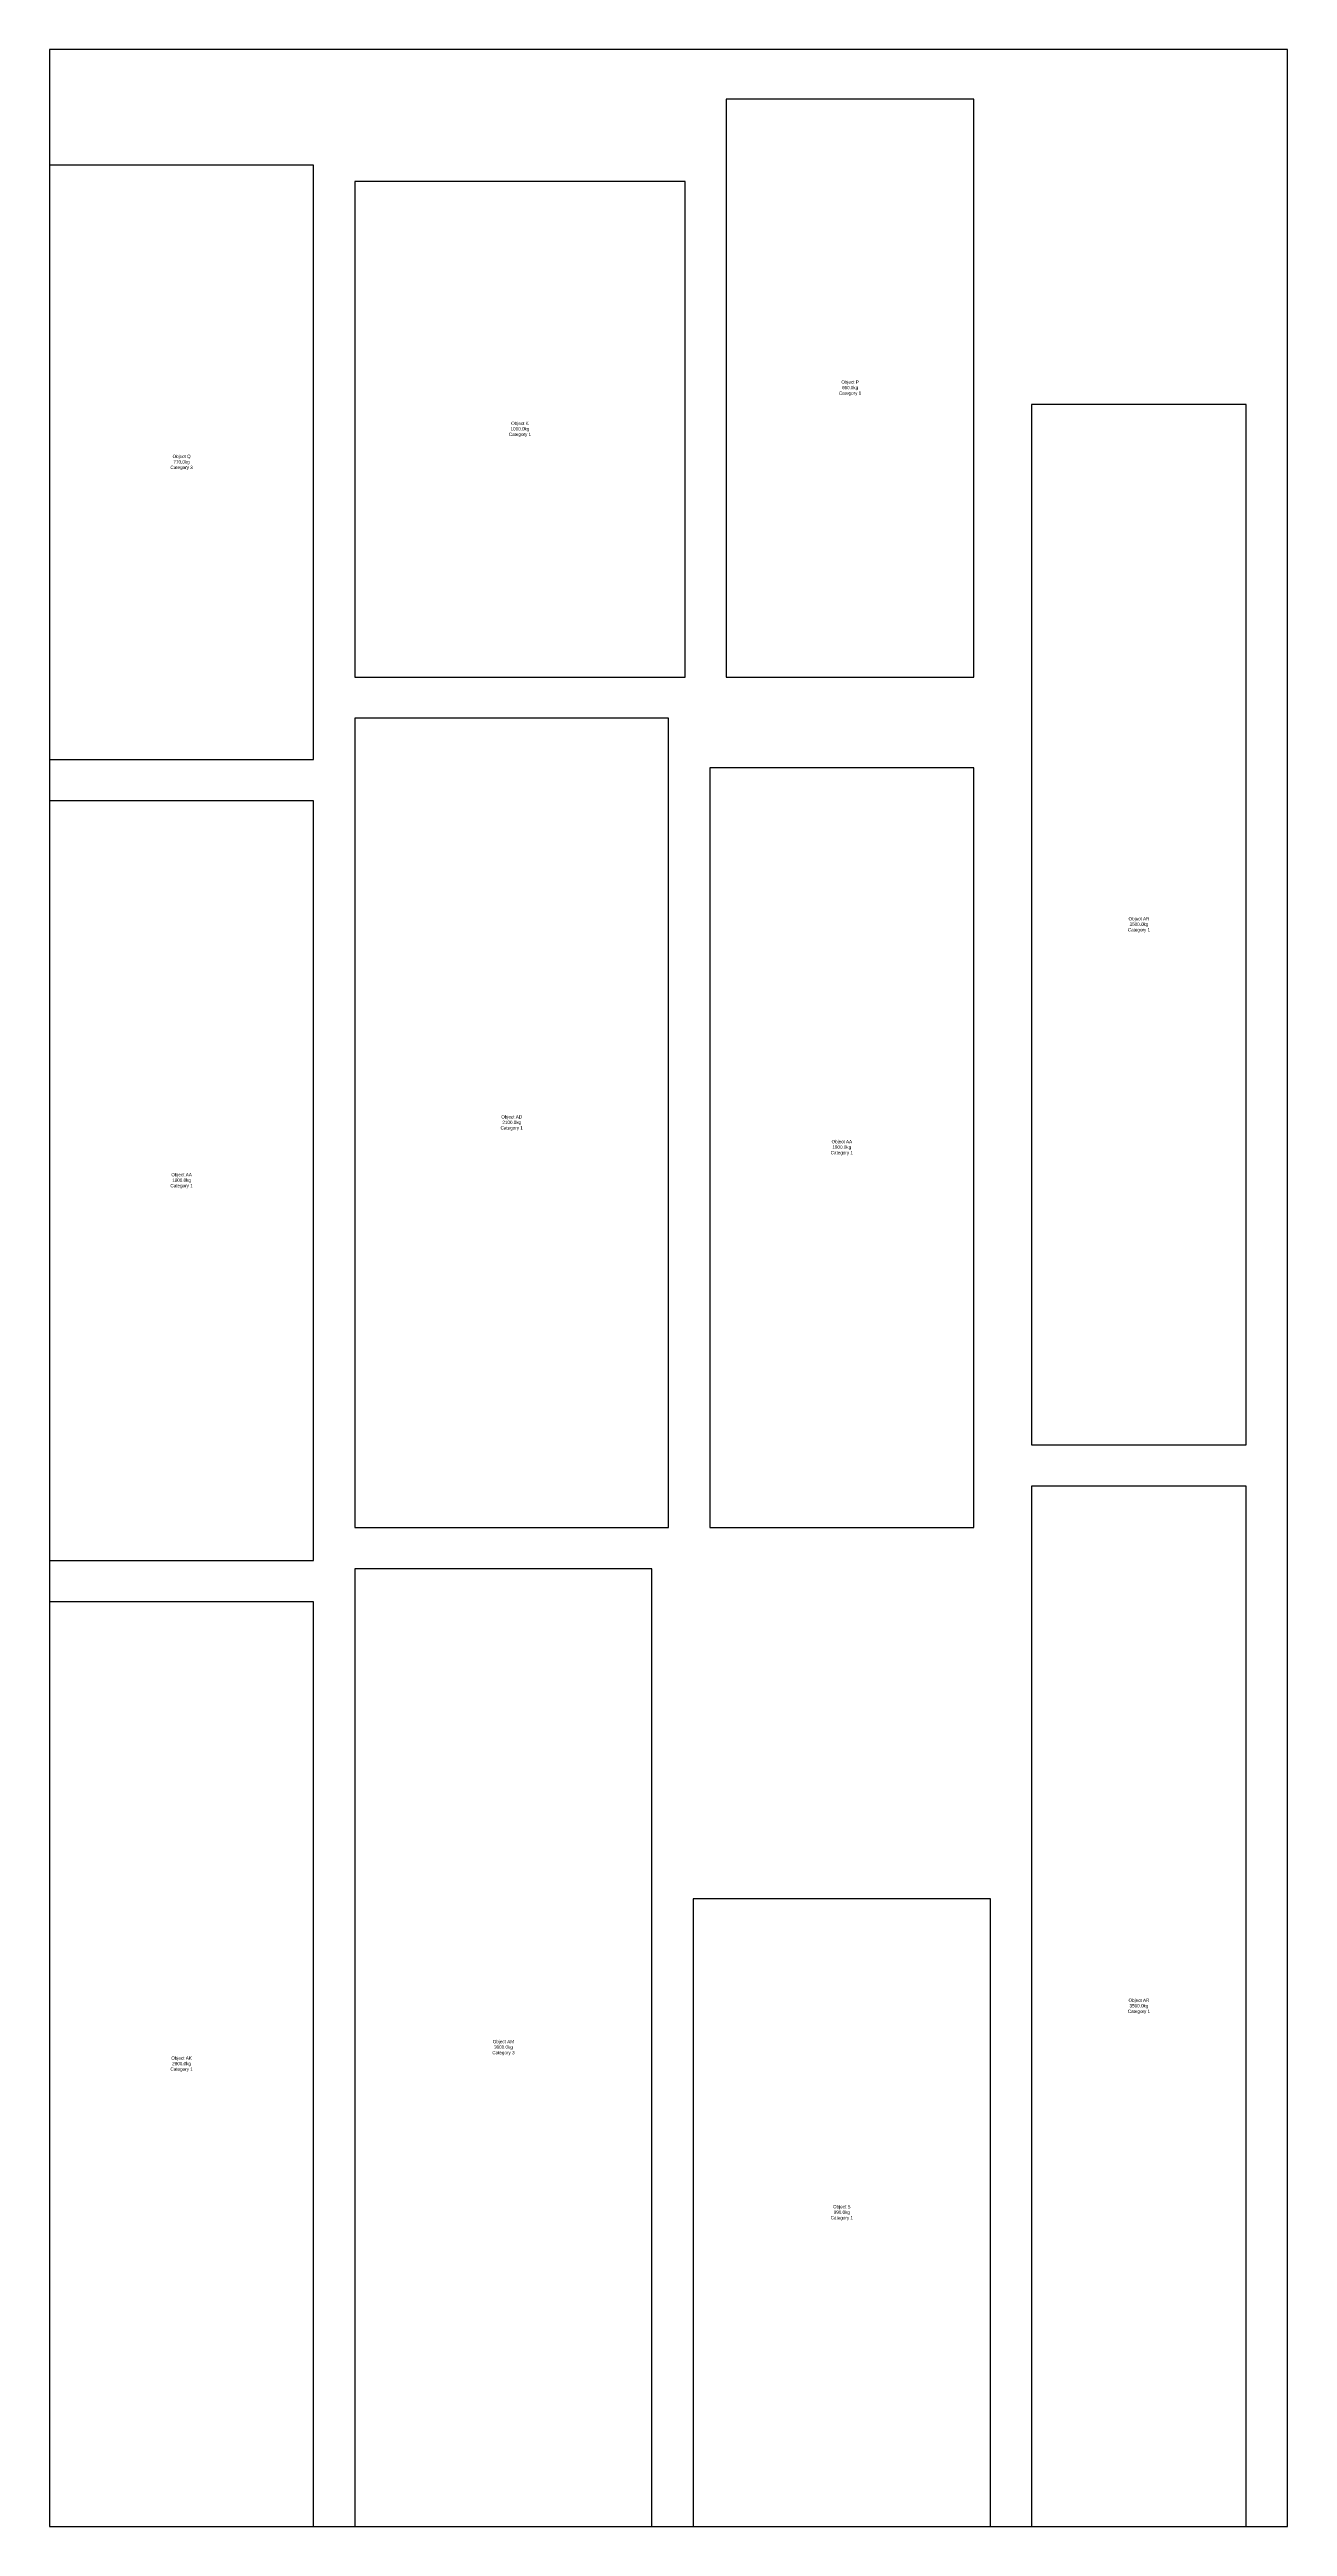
# Model space of a CAD drawing. Header units: metres. Extents: x 0 to 750, y 0 to 7700.
# Drawn here: x 0 to 750, y 3100 to 4600 of the extents above; entities that cross this region are included whole.
import ezdxf

# ---------------------------------------------------------------- set-up
doc = ezdxf.new("R2010")
doc.units = ezdxf.units.M

msp = doc.modelspace()

# ---------------------------------------------------------------- linework, layer by layer
for points in [[(0, 3100), (750, 3100), (750, 4600), (0, 4600), (0, 3100)], [(410, 4220), (560, 4220), (560, 4570), (410, 4570), (410, 4220)], [(0, 4170), (160, 4170), (160, 4530), (0, 4530), (0, 4170)], [(185, 4220), (385, 4220), (385, 4520), (185, 4520), (185, 4220)], [(595, 3755), (725, 3755), (725, 4385), (595, 4385), (595, 3755)], [(185, 3705), (375, 3705), (375, 4195), (185, 4195), (185, 3705)], [(400, 3705), (560, 3705), (560, 4165), (400, 4165), (400, 3705)], [(0, 3685), (160, 3685), (160, 4145), (0, 4145), (0, 3685)], [(595, 3100), (725, 3100), (725, 3730), (595, 3730), (595, 3100)], [(185, 3100), (365, 3100), (365, 3680), (185, 3680), (185, 3100)], [(0, 3100), (160, 3100), (160, 3660), (0, 3660), (0, 3100)], [(390, 3100), (570, 3100), (570, 3480), (390, 3480), (390, 3100)]]:
    msp.add_lwpolyline(points, close=True)

# ---------------------------------------------------------------- texts
at = {"char_height": 2, "attachment_point": 5}
for s, insert in [('Object P\\P660.0kg\\PCategory 1', (485, 4395)), ('Object K\\P1000.0kg\\PCategory 1', (285, 4370)), ('Object Q\\P770.0kg\\PCategory 3', (80, 4350)), ('Object AR\\P3500.0kg\\PCategory 1', (660, 4070)), ('Object AD\\P2100.0kg\\PCategory 1', (280, 3950)), ('Object AA\\P1800.0kg\\PCategory 1', (480, 3935)), ('Object AA\\P1800.0kg\\PCategory 1', (80, 3915)), ('Object AR\\P3500.0kg\\PCategory 1', (660, 3415)), ('Object AM\\P3000.0kg\\PCategory 3', (275, 3390)), ('Object AK\\P2800.0kg\\PCategory 1', (80, 3380)), ('Object S\\P990.0kg\\PCategory 1', (480, 3290))]:
    msp.add_mtext(s, dxfattribs=dict(at, insert=insert))

doc.saveas('drawing.dxf')
